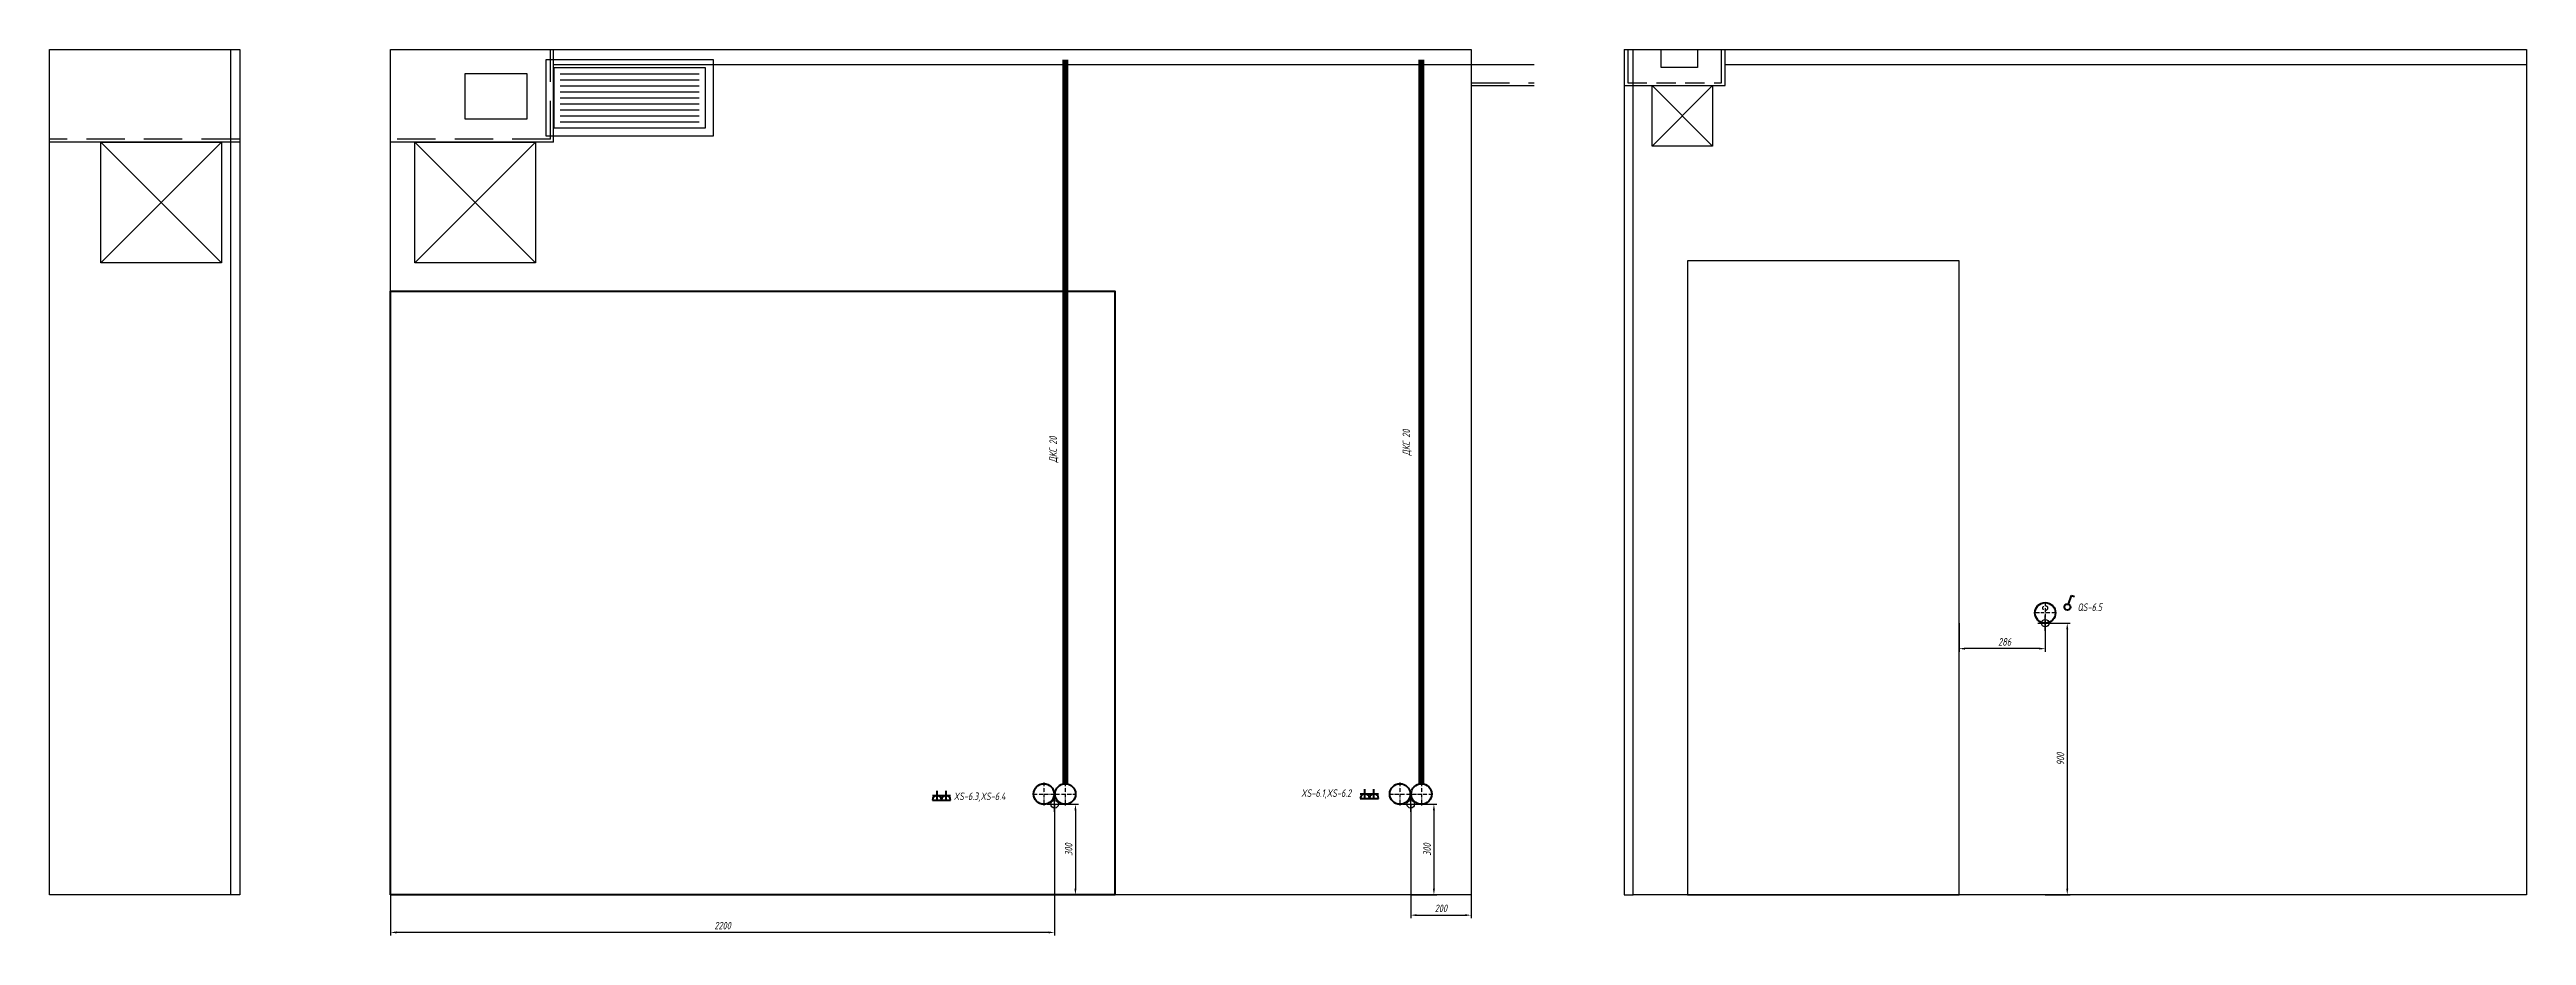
# Model space of a CAD drawing. Header units: millimetres. Extents: x -36498 to 56557, y -58468 to 154.
# Drawn here: x 5283 to 13490, y -44534 to -41600 of the extents above; entities that cross this region are included whole.
import ezdxf
from ezdxf.enums import TextEntityAlignment as Align

# ---------------------------------------------------------------- set-up
doc = ezdxf.new("R2010")
doc.units = ezdxf.units.MM
doc.header["$PDMODE"] = 34
doc.header["$PDSIZE"] = 25
doc.linetypes.add('ACAD_ISO10W100', pattern=[18.5, 12, -3, 0.5, -3])
doc.linetypes.add('DASHED', pattern=[19.05, 12.7, -6.35])
for name, color, linetype in [('01 Черновое', 7, 'Continuous'), ('02 ОВиК', 7, 'Continuous'), ('02 Розетки', 7, 'Continuous'), ('03 Потолок', 7, 'Continuous'), ('04 Лючки', 7, 'Continuous'), ('04 Мебель', 5, 'Continuous'), ('04 Освещение', 7, 'Continuous'), ('10 Перегородки', 7, 'Continuous'), ('11 Привязка размеры', 7, 'Continuous')]:
    doc.layers.add(name, color=color, linetype=linetype)
doc.styles.get("Standard").update_dxf_attribs({"font": 'Ubuntu-R.ttf'})
doc.styles.add('ГОСТ-ISOCPEUR', font='isocpeui.ttf', dxfattribs={"width": 0.8})
doc.dimstyles.new('ISO-25', dxfattribs={"dimtxt": 2.5, "dimasz": 2.5, "dimexe": 1.25, "dimexo": 0.625, "dimtad": 1, "dimtxsty": 'Standard', "dimcen": 2.5, "dimadec": 0, "dimazin": 0, "dimtfac": 1, "dimtmove": 0, "dimatfit": 3, "dimfxl": 1, "dimarcsym": 0})

msp = doc.modelspace()

# ---------------------------------------------------------------- texts
at = {"layer": '02 Розетки', "linetype": 'Continuous', "style": 'ГОСТ-ISOCPEUR', "width": 0.8}
msp.add_text('XS-6.3,XS-6.4', height=25, dxfattribs=at).set_placement((8278.5, -44085.6))
msp.add_text('XS-6.1,XS-6.2', height=25, dxfattribs=at).set_placement((9596, -44075.2), align=Align.RIGHT)
at = {"layer": '02 Розетки', "color": 1, "char_height": 25, "width": 270.313, "attachment_point": 7, "rotation": 90, "style": 'ГОСТ-ISOCPEUR'}
for insert in [(8625.8, -42968), (9795.9, -42944.9)]:
    msp.add_mtext('{ДКС 20}', dxfattribs=dict(at, insert=insert))
at = {"layer": '04 Освещение', "linetype": 'Continuous', "style": 'ГОСТ-ISOCPEUR', "width": 0.8}
msp.add_text('QS-6.5', height=25, dxfattribs=at).set_placement((12001.9, -43459.3))

# ---------------------------------------------------------------- blocks, each defined once
blk = doc.blocks.new('АП 500х200')
at = {"color": 0, "lineweight": -2}
for p, q in [((-507, 207), (-47, 207)), ((-507, 187), (-47, 187)), ((-507, 167), (-47, 167)), ((-507, 147), (-47, 147)), ((-507, 127), (-47, 127)), ((-507, 107), (-47, 107)), ((-507, 87), (-47, 87)), ((-507, 67), (-47, 67)), ((-507, 47), (-47, 47))]:
    blk.add_line(p, q, dxfattribs=at)
for points in [[(-554, 0), (-554, 254), (0, 254), (0, 0)], [(-527, 27), (-527, 227), (-27, 227), (-27, 27)]]:
    blk.add_lwpolyline(points, close=True, dxfattribs=at)
blk = doc.blocks.new('кнопка 1')
at = {"color": 0, "lineweight": -2}
for p, q in [((0.35, 0.94), (1.39, 3.78)), ((1.39, 3.78), (2.34, 3.45))]:
    blk.add_line(p, q, dxfattribs=at)
blk.add_circle((0, 0), 1, dxfattribs=at)
blk = doc.blocks.new('розетка скрытая трехполюсная')
at = {"color": 0, "lineweight": -2}
for p, q in [((-1.5, 1.5), (1.5, 1.5)), ((-1.5, 0), (1.5, 0)), ((0, 0), (0, 3))]:
    blk.add_line(p, q, dxfattribs=at)
blk.add_arc((0, 0), 1.5, 0, 180, dxfattribs=at)
blk = doc.blocks.new('*D186')
at = {"layer": '11 Привязка размеры', "color": 0, "lineweight": -2, "transparency": 16777216}
for p, q in [((9792.8, -44099.7), (9879.7, -44099.7)), ((9869.7, -44119.7), (9869.7, -44379.7)), ((9792.8, -44399.7), (9879.7, -44399.7))]:
    blk.add_line(p, q, dxfattribs=at)
at = {"layer": '11 Привязка размеры', "color": 0, "transparency": 16777216}
for points in [[(9873.1, -44119.7), (9866.4, -44119.7), (9869.7, -44099.7)], [(9866.4, -44379.7), (9873.1, -44379.7), (9869.7, -44399.7)]]:
    blk.add_solid(points, dxfattribs=at)
at = {"layer": 'Defpoints', "color": 0, "transparency": 16777216}
for p in [(9792.8, -44099.7), (9792.8, -44399.7), (9869.7, -44399.7)]:
    blk.add_point(p, dxfattribs=at)
at = {"layer": '11 Привязка размеры', "color": 0, "transparency": 16777216, "insert": (9847.2, -44249.7), "char_height": 25, "attachment_point": 5, "rotation": 90, "style": 'ГОСТ-ISOCPEUR'}
blk.add_mtext('300', dxfattribs=at)
blk = doc.blocks.new('*D187')
at = {"layer": '11 Привязка размеры', "color": 0, "lineweight": -2, "transparency": 16777216}
for p, q in [((8612.8, -44099.7), (8691.9, -44099.7)), ((8681.9, -44119.7), (8681.9, -44379.7)), ((8612.8, -44399.7), (8691.9, -44399.7))]:
    blk.add_line(p, q, dxfattribs=at)
at = {"layer": '11 Привязка размеры', "color": 0, "transparency": 16777216}
for points in [[(8685.3, -44119.7), (8678.6, -44119.7), (8681.9, -44099.7)], [(8678.6, -44379.7), (8685.3, -44379.7), (8681.9, -44399.7)]]:
    blk.add_solid(points, dxfattribs=at)
at = {"layer": 'Defpoints', "color": 0, "transparency": 16777216}
for p in [(8612.8, -44099.7), (8612.8, -44399.7), (8681.9, -44399.7)]:
    blk.add_point(p, dxfattribs=at)
at = {"layer": '11 Привязка размеры', "color": 0, "transparency": 16777216, "insert": (8659.4, -44249.7), "char_height": 25, "attachment_point": 5, "rotation": 90, "style": 'ГОСТ-ISOCPEUR'}
blk.add_mtext('300', dxfattribs=at)
blk = doc.blocks.new('*D188')
at = {"layer": '11 Привязка размеры', "color": 0, "lineweight": -2, "transparency": 16777216}
for p, q in [((9792.8, -44099.7), (9792.8, -44477)), ((9812.8, -44467), (9972.8, -44467)), ((9992.8, -44399.7), (9992.8, -44477))]:
    blk.add_line(p, q, dxfattribs=at)
at = {"layer": '11 Привязка размеры', "color": 0, "transparency": 16777216}
for points in [[(9812.8, -44463.6), (9812.8, -44470.3), (9792.8, -44467)], [(9972.8, -44470.3), (9972.8, -44463.6), (9992.8, -44467)]]:
    blk.add_solid(points, dxfattribs=at)
at = {"layer": 'Defpoints', "color": 0, "transparency": 16777216}
for p in [(9792.8, -44099.7), (9992.8, -44399.7), (9992.8, -44467)]:
    blk.add_point(p, dxfattribs=at)
at = {"layer": '11 Привязка размеры', "color": 0, "transparency": 16777216, "insert": (9892.8, -44444.5), "char_height": 25, "attachment_point": 5, "style": 'ГОСТ-ISOCPEUR'}
blk.add_mtext('200', dxfattribs=at)
blk = doc.blocks.new('*D189')
at = {"layer": '11 Привязка размеры', "color": 0, "lineweight": -2, "transparency": 16777216}
for p, q in [((8612.8, -44099.7), (8612.8, -44534.1)), ((6412.8, -44399.7), (6412.8, -44534.1)), ((8592.8, -44524.1), (6432.8, -44524.1))]:
    blk.add_line(p, q, dxfattribs=at)
at = {"layer": '11 Привязка размеры', "color": 0, "transparency": 16777216}
for points in [[(6432.8, -44520.8), (6432.8, -44527.5), (6412.8, -44524.1)], [(8592.8, -44527.5), (8592.8, -44520.8), (8612.8, -44524.1)]]:
    blk.add_solid(points, dxfattribs=at)
at = {"layer": 'Defpoints', "color": 0, "transparency": 16777216}
for p in [(8612.8, -44099.7), (6412.8, -44399.7), (6412.8, -44524.1)]:
    blk.add_point(p, dxfattribs=at)
at = {"layer": '11 Привязка размеры', "color": 0, "transparency": 16777216, "insert": (7512.8, -44501.6), "char_height": 25, "attachment_point": 5, "style": 'ГОСТ-ISOCPEUR'}
blk.add_mtext('2200', dxfattribs=at)
blk = doc.blocks.new('*D190')
at = {"layer": '11 Привязка размеры', "color": 0, "lineweight": -2, "transparency": 16777216}
for p, q in [((11895.2, -43499.7), (11978.2, -43499.7)), ((11968.2, -43519.7), (11968.2, -44379.7)), ((11895.2, -44399.7), (11978.2, -44399.7))]:
    blk.add_line(p, q, dxfattribs=at)
at = {"layer": '11 Привязка размеры', "color": 0, "transparency": 16777216}
for points in [[(11971.5, -43519.7), (11964.9, -43519.7), (11968.2, -43499.7)], [(11964.9, -44379.7), (11971.5, -44379.7), (11968.2, -44399.7)]]:
    blk.add_solid(points, dxfattribs=at)
at = {"layer": 'Defpoints', "color": 0, "transparency": 16777216}
for p in [(11895.2, -43499.7), (11895.2, -44399.7), (11968.2, -44399.7)]:
    blk.add_point(p, dxfattribs=at)
at = {"layer": '11 Привязка размеры', "color": 0, "transparency": 16777216, "insert": (11945.7, -43949.7), "char_height": 25, "attachment_point": 5, "rotation": 90, "style": 'ГОСТ-ISOCPEUR'}
blk.add_mtext('900', dxfattribs=at)
blk = doc.blocks.new('*D191')
at = {"layer": '11 Привязка размеры', "color": 0, "lineweight": -2, "transparency": 16777216}
for p, q in [((11609.7, -43499.7), (11609.7, -43594.2)), ((11895.2, -43499.7), (11895.2, -43594.2)), ((11875.2, -43584.2), (11629.7, -43584.2))]:
    blk.add_line(p, q, dxfattribs=at)
at = {"layer": '11 Привязка размеры', "color": 0, "transparency": 16777216}
for points in [[(11629.7, -43580.9), (11629.7, -43587.5), (11609.7, -43584.2)], [(11875.2, -43587.5), (11875.2, -43580.9), (11895.2, -43584.2)]]:
    blk.add_solid(points, dxfattribs=at)
at = {"layer": 'Defpoints', "color": 0, "transparency": 16777216}
for p in [(11609.7, -43499.7), (11895.2, -43499.7), (11609.7, -43584.2)]:
    blk.add_point(p, dxfattribs=at)
at = {"layer": '11 Привязка размеры', "color": 0, "transparency": 16777216, "insert": (11760.8, -43561.7), "char_height": 25, "attachment_point": 5, "style": 'ГОСТ-ISOCPEUR'}
blk.add_mtext('286', dxfattribs=at)

# ---------------------------------------------------------------- dimensions: what is measured, and where the dimension line sits
at = {"layer": '11 Привязка размеры'}
dim = msp.add_linear_dim(base=(11609.7150116, -43584.1871568), p1=(11895.2150116, -43499.7314239), p2=(11609.7150116, -43499.7314239), dimstyle='ISO-25', override={"dimtxt": 25, "dimasz": 20, "dimexe": 10, "dimexo": 0, "dimgap": 10, "dimdec": 0, "dimtxsty": 'ГОСТ-ISOCPEUR'}, dxfattribs=at)
dim.commit()
dim.dimension.update_dxf_attribs({"geometry": '*D191', "text_midpoint": (11760.8135958, -43584.1871568), "dimtype": 160})
for base, p1, p2, picture, middle in [((11968.2, -44399.7), (11895.2, -43499.7), (11895.2, -44399.7), '*D190', (11945.7, -43949.7)), ((8681.9, -44399.7), (8612.8, -44099.7), (8612.8, -44399.7), '*D187', (8659.4, -44249.7)), ((9869.7, -44399.7), (9792.8, -44099.7), (9792.8, -44399.7), '*D186', (9847.2, -44249.7))]:
    dim = msp.add_linear_dim(base=base, p1=p1, p2=p2, angle=90, dimstyle='ISO-25', override={"dimtxt": 25, "dimasz": 20, "dimexe": 10, "dimexo": 0, "dimgap": 10, "dimdec": 0, "dimtxsty": 'ГОСТ-ISOCPEUR'}, dxfattribs=at)
    dim.commit()
    dim.dimension.update_dxf_attribs({"geometry": picture, "text_midpoint": middle})
for base, p1, p2, picture, middle in [((6412.8, -44524.1), (8612.8, -44099.7), (6412.8, -44399.7), '*D189', (7512.8, -44501.6)), ((9992.8, -44467), (9792.8, -44099.7), (9992.8, -44399.7), '*D188', (9892.8, -44444.5))]:
    dim = msp.add_linear_dim(base=base, p1=p1, p2=p2, dimstyle='ISO-25', override={"dimtxt": 25, "dimasz": 20, "dimexe": 10, "dimexo": 0, "dimgap": 10, "dimdec": 0, "dimtxsty": 'ГОСТ-ISOCPEUR'}, dxfattribs=at)
    dim.commit()
    dim.dimension.update_dxf_attribs({"geometry": picture, "text_midpoint": middle})

# ---------------------------------------------------------------- linework, layer by layer
at = {"layer": '01 Черновое'}
for points in [[(5282.8, -44399.7), (5282.8, -41599.7), (5912.8, -41599.7), (5912.8, -44399.7)], [(6412.8, -44399.7), (6412.8, -41599.7), (9992.8, -41599.7), (9992.8, -44399.7)], [(10529.7, -44399.7), (10529.7, -41599.7), (13489.7, -41599.7), (13489.7, -44399.7)], [(10709.7, -42299.7), (10709.7, -44399.7), (11609.7, -44399.7), (11609.7, -42299.7)]]:
    msp.add_lwpolyline(points, close=True, dxfattribs=at)
at = {"layer": '02 ОВиК', "linetype": 'Continuous', "lineweight": -2, "flags": 128}
msp.add_lwpolyline([(10623.2, -41659.7), (10623.2, -41599.7), (10743.2, -41599.7), (10743.2, -41659.7)], close=True, dxfattribs=at)
at = {"layer": '02 ОВиК', "color": 5, "flags": 128}
msp.add_lwpolyline([(6658.9, -41679.7), (6658.9, -41829.7), (6865.8, -41829.7), (6865.8, -41679.7)], close=True, dxfattribs=at)
at = {"layer": '02 Розетки', "color": 1, "flags": 128}
for points in [[(8648.3, -44031.7, 20, 20, 0), (8648.3, -41632.7, 20, 20, 0)], [(9828.3, -44031.7, 20, 20, 0), (9828.3, -41632.7, 20, 20, 0)]]:
    msp.add_lwpolyline(points, format="xyseb", dxfattribs=at)
at = {"layer": '02 Розетки', "color": 1, "lineweight": 40}
for centre in [(8577.3, -44065.7), (8648.3, -44065.7), (9757.3, -44065.7), (9828.3, -44065.7)]:
    msp.add_circle(centre, 34, dxfattribs=at)
at = {"layer": '03 Потолок', "color": 1, "linetype": 'DASHED', "ltscale": 10}
for p, q in [((6942.8, -41896.7), (6942.8, -41599.7)), ((10512.2, -41599.7), (10512.2, -41709.7)), ((10822.2, -41709.7), (10822.2, -41599.7)), ((9992.8, -41709.7), (10201.7, -41709.7)), ((5912.8, -41896.7), (5282.8, -41896.7)), ((6942.8, -41896.7), (6412.8, -41896.7))]:
    msp.add_line(p, q, dxfattribs=at)
at = {"layer": '03 Потолок', "color": 1, "lineweight": -2}
for p, q in [((6952.3, -41906.2), (6952.3, -41599.7)), ((10499.7, -41719.2), (10834.7, -41719.2)), ((5912.8, -41906.2), (5282.8, -41906.2)), ((6952.3, -41906.2), (6412.8, -41906.2))]:
    msp.add_line(p, q, dxfattribs=at)
at = {"layer": '03 Потолок', "color": 1, "ltscale": 10}
for p, q in [((10499.7, -41599.7), (10499.7, -41719.2)), ((10834.7, -41719.2), (10834.7, -41599.7)), ((9992.8, -41719.2), (10201.7, -41719.2))]:
    msp.add_line(p, q, dxfattribs=at)
at = {"layer": '03 Потолок', "color": 1, "ltscale": 5}
for p, q in [((6952.3, -41649.7), (10201.7, -41649.7)), ((10834.7, -41649.7), (13489.7, -41649.7))]:
    msp.add_line(p, q, dxfattribs=at)
at = {"layer": '03 Потолок', "color": 1, "linetype": 'DASHED', "ltscale": 5}
msp.add_line((10512.2, -41709.7), (10822.2, -41709.7), dxfattribs=at)
at = {"layer": '04 Лючки', "color": 2, "lineweight": -2}
for p, q in [((10793.2, -41919.2), (10593.2, -41719.2)), ((10793.2, -41719.2), (10593.2, -41919.2)), ((5852.8, -42306.2), (5452.8, -41906.2)), ((5852.8, -41906.2), (5452.8, -42306.2)), ((6892.8, -41906.2), (6492.8, -42306.2)), ((6492.8, -41906.2), (6892.8, -42306.2))]:
    msp.add_line(p, q, dxfattribs=at)
for points in [[(10593.2, -41719.2), (10793.2, -41719.2), (10793.2, -41919.2), (10593.2, -41919.2)], [(5452.8, -41906.2), (5852.8, -41906.2), (5852.8, -42306.2), (5452.8, -42306.2)], [(6492.8, -42306.2), (6492.8, -41906.2), (6892.8, -41906.2), (6892.8, -42306.2)]]:
    msp.add_lwpolyline(points, close=True, dxfattribs=at)
at = {"layer": '04 Мебель', "lineweight": 40, "flags": 128}
msp.add_lwpolyline([(6412.8, -44399.7), (6412.8, -42399.7), (8812.8, -42399.7), (8812.8, -44399.7)], close=True, dxfattribs=at)
at = {"layer": '04 Освещение', "color": 3, "lineweight": 40}
msp.add_circle((11895.2, -43465.7), 34, dxfattribs=at)
at = {"layer": '04 Освещение', "color": 3, "linetype": 'DASHED'}
msp.add_circle((11895.2, -43449.6), 8, dxfattribs=at)
at = {"layer": '10 Перегородки', "color": 74, "linetype": 'Continuous', "ltscale": 10}
for p, q in [((5882.8, -41599.7), (5882.8, -44399.7)), ((10499.7, -41599.7), (10499.7, -44399.7)), ((10499.7, -41599.7), (10529.7, -41599.7)), ((10499.7, -44399.7), (10529.7, -44399.7))]:
    msp.add_line(p, q, dxfattribs=at)
at = {"layer": '11 Привязка размеры', "linetype": 'ACAD_ISO10W100'}
for p, q in [((11929.2, -43465.7), (11861.2, -43465.7)), ((11895.2, -43431.7), (11895.2, -43499.7)), ((8543.3, -44065.7), (8682.3, -44065.7)), ((8577.3, -44027.8), (8577.3, -44103.6)), ((8648.3, -44027.8), (8648.3, -44103.6)), ((9723.3, -44065.7), (9862.3, -44065.7)), ((9757.3, -44027.8), (9757.3, -44103.6)), ((9828.3, -44027.8), (9828.3, -44103.6))]:
    msp.add_line(p, q, dxfattribs=at)
at = {"layer": '11 Привязка размеры', "lineweight": -2}
for p in [(11895.2, -43499.7), (8612.8, -44099.7), (9792.8, -44099.7)]:
    msp.add_point(p, dxfattribs=at)

# ---------------------------------------------------------------- block references
at = {"layer": '02 ОВиК', "color": 6}
msp.add_blockref('АП 500х200', (7481.8, -41886.7), dxfattribs=at)
at = {"layer": '02 Розетки', "color": 1, "lineweight": 40, "xscale": 10, "yscale": 10, "zscale": 10}
for p in [(8223.5, -44085.6), (8253.5, -44085.6), (9640.9, -44080.1), (9670.9, -44080.1)]:
    msp.add_blockref('розетка скрытая трехполюсная', p, dxfattribs=at)
at = {"layer": '04 Освещение', "color": 3, "lineweight": 40, "xscale": 10, "yscale": 10, "zscale": 10}
msp.add_blockref('кнопка 1', (11968.7, -43446.3), dxfattribs=at)

msp.set_redraw_order([(e.dxf.handle, doc.entitydb.next_handle()) for e in msp.query("TEXT MTEXT ATTDEF DIMENSION ARC_DIMENSION")])  # texts and dimensions are drawn at this point

doc.saveas('drawing.dxf')
